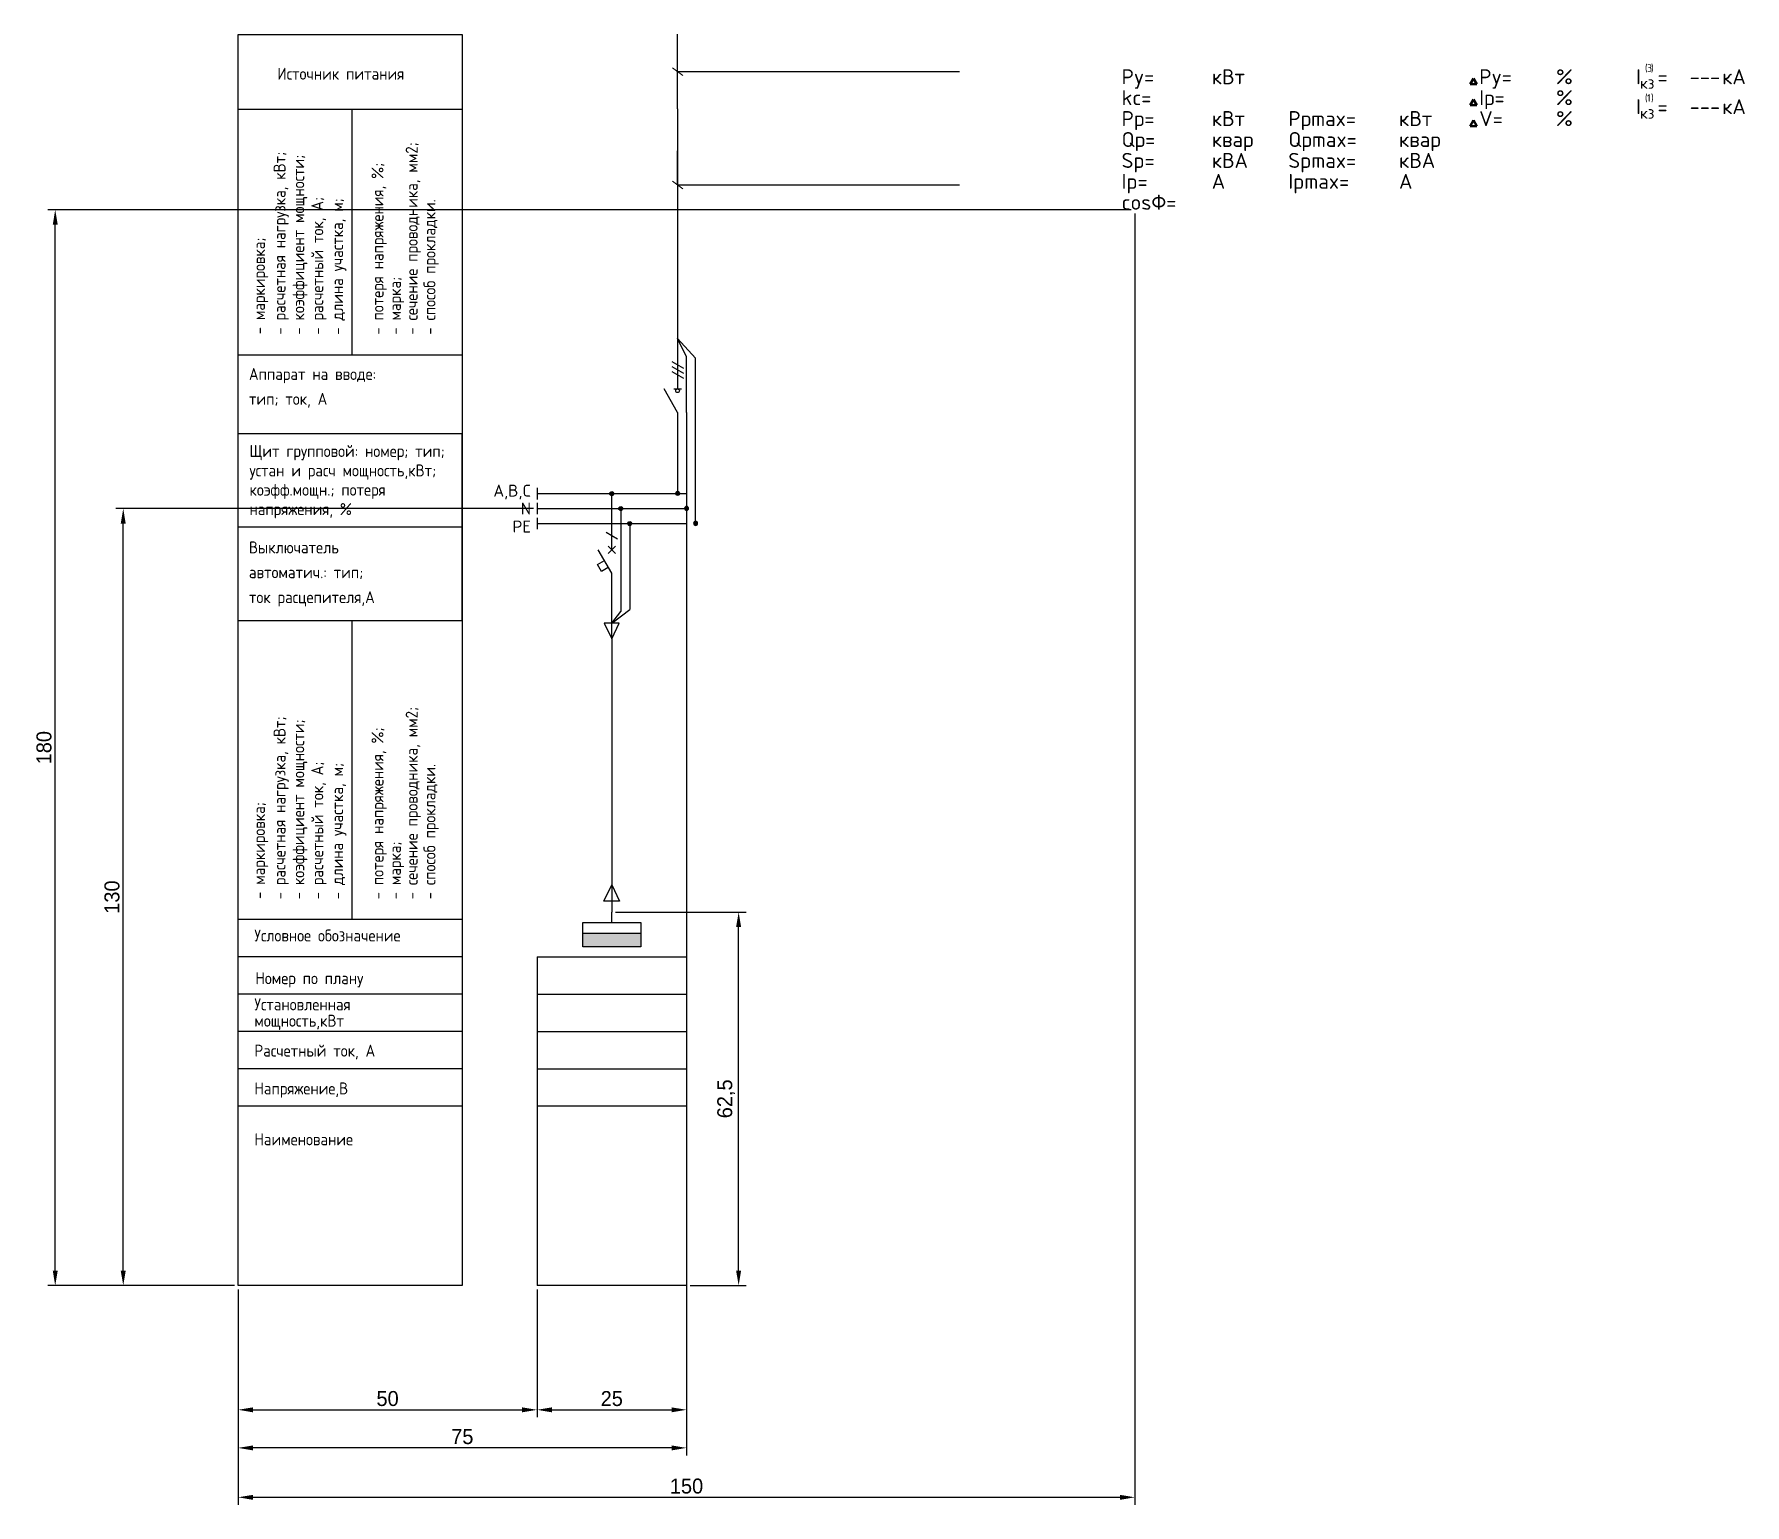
# Model space of a CAD drawing. Header units: millimetres. Extents: x -100 to 776, y -1250 to 875.
# Drawn here: x 490.2 to 776.3, y 628.9 to 874.9 of the extents above; entities that cross this region are included whole.
import ezdxf
from ezdxf.enums import TextEntityAlignment as Align

# ---------------------------------------------------------------- set-up
doc = ezdxf.new("R2010")
doc.units = ezdxf.units.MM
for name, color, linetype in [('Автомат защитный', 7, 'Continuous'), ('Принципиальная схема КТП -для ОДНОЛИНЕЙКИ', 7, 'Continuous'), ('ПРОВОДНИКИ', 7, 'Continuous'), ('ТЕРМОРЕЛЕ', 7, 'Continuous')]:
    doc.layers.add(name, color=color, linetype=linetype)
doc.layers.add('ЭС АВ', color=7, linetype='Continuous', lineweight=18)
doc.layers.add('ЭС рамка', color=7, linetype='Continuous', lineweight=18)
doc.styles.add('GOST A', font='isocpeur.ttf', dxfattribs={"width": 0.9})
doc.dimstyles.new('ISO-25', dxfattribs={"dimtxt": 2.5, "dimasz": 2.5, "dimexe": 1.25, "dimexo": 0.625, "dimtad": 1, "dimtxsty": 'Standard', "dimcen": 2.5, "dimadec": 0, "dimazin": 0, "dimtfac": 1, "dimtmove": 0, "dimatfit": 3, "dimfxl": 1, "dimarcsym": 0})

msp = doc.modelspace()

# ---------------------------------------------------------------- blocks, each defined once
blk = doc.blocks.new('*U18')
h = blk.add_hatch(color=256)
h.dxf.hatch_style = 1
edge = h.paths.add_edge_path()
edge.add_ellipse((12.5, 132.5), major_axis=(0, 0.333), ratio=1, start_angle=0, end_angle=360)
h = blk.add_hatch(color=256)
h.dxf.hatch_style = 1
edge = h.paths.add_edge_path()
edge.add_ellipse((14, 130), major_axis=(0, 0.333), ratio=1, start_angle=0, end_angle=360)
h = blk.add_hatch(color=256)
h.dxf.hatch_style = 1
edge = h.paths.add_edge_path()
edge.add_ellipse((15.5, 127.5), major_axis=(0, 0.333), ratio=1, start_angle=0, end_angle=360)
at = {"lineweight": 30}
for p, q in [((14, 129.67), (14, 123.11)), ((15.5, 127.17), (15.5, 113.13)), ((14, 123.11), (14, 112.8)), ((0, 55), (25, 55)), ((0, 55), (0, 0)), ((25, 55), (25, 0)), ((0, 48.75), (25, 48.75)), ((0, 42.5), (25, 42.5)), ((0, 36.25), (25, 36.25))]:
    blk.add_line(p, q, dxfattribs=at)
at = {"layer": 'Автомат защитный', "lineweight": 30}
for p, q in [((12.5, 123.11), (12.5, 132.17)), ((11.54, 126.04), (13.46, 124.93)), ((12.5, 119.17), (10.22, 123.11)), ((10.1, 120.66), (11.26, 121.32)), ((10.77, 119.5), (10.1, 120.66)), ((11.92, 120.17), (10.77, 119.5)), ((12.5, 108.54), (12.5, 119.17))]:
    blk.add_line(p, q, dxfattribs=at)
blk.add_ellipse((12.5, 132.5), major_axis=(0, 0.333), ratio=1, start_param=-1.570796, end_param=4.712389, dxfattribs=at)
at = {"layer": 'Принципиальная схема КТП -для ОДНОЛИНЕЙКИ', "lineweight": 30}
for p, q in [((12.5, 108.54), (12.5, 99.73)), ((11.19, 64.32), (12.5, 67.06)), ((12.5, 67.06), (13.81, 64.32)), ((13.81, 64.32), (11.19, 64.32)), ((12.5, 64.32), (12.5, 62.5))]:
    blk.add_line(p, q, dxfattribs=at)
at = {"layer": 'ПРОВОДНИКИ', "lineweight": 30}
for p, q in [((12.5, 110.81), (15.5, 113.13)), ((12.5, 110.81), (14, 112.8)), ((13.75, 110.81), (11.25, 110.81)), ((11.25, 110.81), (12.5, 108.2)), ((12.5, 108.2), (13.75, 110.81)), ((11.19, 64.31), (12.5, 67.06)), ((12.5, 67.06), (13.81, 64.31)), ((13.81, 64.31), (11.19, 64.31))]:
    blk.add_line(p, q, dxfattribs=at)
at = {"layer": 'ПРОВОДНИКИ', "lineweight": 30, "ltscale": 100}
blk.add_line((12.5, 99.73), (12.5, 64.32), dxfattribs=at)
at = {"layer": 'ПРОВОДНИКИ', "color": 7, "linetype": 'Continuous', "lineweight": 30}
for centre in [(14, 130), (15.5, 127.5), (15.5, 127.5)]:
    blk.add_ellipse(centre, major_axis=(0, 0.333), ratio=1, start_param=-1.570796, end_param=4.712389, dxfattribs=at)
at = {"layer": 'ЭС АВ', "color": 7, "lineweight": 30}
for q in [(11.88, 123.74), (11.88, 122.49), (13.12, 123.74), (13.12, 122.49)]:
    blk.add_line((12.5, 123.11), q, dxfattribs=at)
at = {"layer": 'ЭС рамка', "color": 7, "linetype": 'Continuous', "lineweight": 30}
for p, q in [((0, 132.5), (12.17, 132.5)), ((12.83, 132.5), (25, 132.5))]:
    blk.add_line(p, q, dxfattribs=at)
at = {"layer": 'ЭС рамка', "color": 5, "linetype": 'Continuous', "lineweight": 30}
for p, q in [((0, 130), (13.67, 130)), ((14.33, 130), (25, 130))]:
    blk.add_line(p, q, dxfattribs=at)
at = {"layer": 'ЭС рамка', "color": 94, "linetype": 'Continuous', "lineweight": 30}
for p, q in [((0, 127.5), (15.17, 127.5)), ((15.83, 127.5), (25, 127.5))]:
    blk.add_line(p, q, dxfattribs=at)
at = {"layer": 'ЭС рамка', "lineweight": 30}
for p, q in [((25, 30), (0, 30)), ((25, 0), (0, 0))]:
    blk.add_line(p, q, dxfattribs=at)
at = {"style": 'GOST A'}
for tag, p in [('LABEL', (12.5, 51.88)), ('INSTALLEDPOWER', (12.5, 45.63)), ('CURRENT', (12.5, 39.37)), ('VOLTAGE', (12.5, 33.13))]:
    blk.add_attdef(tag, text='', height=2, dxfattribs=at).set_placement(p, align=Align.MIDDLE_CENTER)
blk.add_attdef('TEXT', text='', height=2, rotation=90, dxfattribs=at).set_placement((12.5, 15), align=Align.MIDDLE_CENTER)
at = {"layer": 'Автомат защитный', "style": 'GOST A'}
blk.add_attdef('PHASE', text='', height=2, dxfattribs=at).set_placement((14, 134.59), align=Align.MIDDLE_CENTER)
for tag, height, p in [('NUMBER', 3, (8.49, 122.99)), ('SWITCHTYPE', 2, (8.49, 119.5)), ('SWITCHRELEASE', 2, (8.49, 116.5)), ('SWITCHNOMINALCURRENT', 2, (8.49, 113.5)), ('SWITCHRELEASECURRENT', 2, (8.49, 110.5)), ('RCDTYPE', 2, (8.49, 107.5)), ('RCDSETPOINT', 2, (8.49, 104.5))]:
    blk.add_attdef(tag, text='', height=height, dxfattribs=at).set_placement(p, align=Align.MIDDLE_RIGHT)
blk.add_attdef('LINE_A', text='', height=2, rotation=90, dxfattribs=at).set_placement((10.19, 68.43), align=Align.MIDDLE_LEFT)
blk.add_attdef('LINE_B', text='', height=2, rotation=90, dxfattribs=at).set_placement((13.85, 68.43), align=Align.TOP_LEFT)
blk = doc.blocks.new('Table1')
at = {"lineweight": 30}
for p, q in [((37.5, 142.5), (0, 142.5)), ((37.5, 130), (37.5, 142.5)), ((37.5, 111.25), (37.5, 130)), ((37.5, 126.88), (0, 126.88)), ((0, 111.25), (0, 125.61)), ((0, 61.25), (0, 111.25)), ((0, 111.25), (37.5, 111.25)), ((37.5, 61.25), (0, 61.25)), ((37.5, 55), (0, 55)), ((37.5, 48.75), (0, 48.75)), ((37.5, 42.5), (0, 42.5)), ((37.5, 36.25), (0, 36.25)), ((37.5, 30), (0, 30))]:
    blk.add_line(p, q, dxfattribs=at)
at = {"layer": 'ЭС рамка', "lineweight": 30}
for p, q in [((0, 0), (0, 209.34)), ((0, 209.34), (37.5, 209.34)), ((37.5, 209.34), (37.5, 0)), ((0, 196.84), (37.5, 196.84)), ((19.09, 155.72), (19.09, 196.84)), ((0, 155.72), (37.5, 155.72)), ((19.09, 61.25), (19.09, 111.25)), ((37.5, 0), (0, 0))]:
    blk.add_line(p, q, dxfattribs=at)
at = {"layer": 'ЭС рамка', "style": 'GOST A', "width": 0.9}
for s, p in [('Источник питания', (6.55, 201.76)), ('Аппарат на вводе:', (1.81, 151.52)), ('тип; ток, А', (1.81, 147.36)), ('Щит групповой: номер; тип; ', (1.9, 138.63)), ('устан и расч мощность,кВт; ', (1.9, 135.39)), ('коэфф.мощн.; потеря ', (1.9, 132.16)), ('напряжения, %', (1.9, 128.92)), ('Выключатель', (1.81, 122.51)), ('автоматич.: тип;', (1.81, 118.35)), ('ток расцепителя,А', (1.81, 114.18)), ('Условное обозначение', (2.72, 57.58)), ('Номер по плану', (2.88, 50.43)), ('Установленная', (2.72, 46.05)), ('мощность,кВт', (2.72, 43.32)), ('Расчетный ток, А', (2.72, 38.31)), ('Напряжение,В', (2.72, 31.99)), ('Наименование', (2.72, 23.47))]:
    blk.add_text(s, height=2, dxfattribs=at).set_placement(p)
for s, p in [(' - расчетная нагрузка, кВт;', (7.93, 157.95)), (' - коэффициент мощности;', (11.07, 157.95)), (' - сечение проводника, мм2;', (30.03, 157.95)), (' - потеря напряжения, %%%;', (24.32, 157.95)), (' - расчетный ток, А;', (14.25, 157.95)), (' - длина участка, м;', (17.57, 157.95)), (' - способ прокладки.', (33.01, 157.95)), ('   - маркировка;', (4.5, 155.72)), (' - марка;', (27.23, 157.95)), (' - расчетная нагрузка, кВт;', (7.93, 63.48)), (' - коэффициент мощности;', (11.07, 63.48)), (' - сечение проводника, мм2;', (30.03, 63.48)), (' - потеря напряжения, %%%;', (24.32, 63.48)), (' - расчетный ток, А;', (14.25, 63.48)), (' - длина участка, м;', (17.57, 63.48)), (' - способ прокладки.', (33.01, 63.48)), ('   - маркировка;', (4.5, 61.25)), (' - марка;', (27.23, 63.48))]:
    blk.add_text(s, height=2, rotation=90, dxfattribs=at).set_placement(p)
blk = doc.blocks.new('*U19')
h = blk.add_hatch(color=256)
h.dxf.hatch_style = 1
edge = h.paths.add_edge_path()
edge.add_ellipse((-1.49, 2.53), major_axis=(0, 0.333), ratio=1, start_angle=0, end_angle=360)
h = blk.add_hatch(color=256)
h.dxf.hatch_style = 1
edge = h.paths.add_edge_path()
edge.add_ellipse((0.01, 0.03), major_axis=(0, 0.333), ratio=1, start_angle=0, end_angle=360, ccw=False)
h = blk.add_hatch(color=256)
h.dxf.hatch_style = 1
edge = h.paths.add_edge_path()
edge.add_ellipse((1.52, -2.47), major_axis=(0, 0.333), ratio=1, start_angle=0, end_angle=360, ccw=False)
at = {"lineweight": 30}
for p, q in [((-1.49, 66.87), (-1.49, 79.37)), ((-1.49, 66.87), (-1.49, 28.43)), ((0.01, 20.02), (0.01, 25.4)), ((-2.11, 20.02), (-0.86, 20.02)), ((0.01, 16.08), (0.01, 20.02)), ((0.01, 16.08), (0.01, 0.36))]:
    blk.add_line(p, q, dxfattribs=at)
for p, q in [((-1.49, 73.12), (45.66, 73.12)), ((-1.49, 54.15), (-1.49, 59.87)), ((-1.49, 54.15), (45.66, 54.15))]:
    blk.add_line(p, q)
blk.add_circle((-1.49, 19.72), 0.312, dxfattribs=at)
at = {"layer": 'Автомат защитный', "lineweight": 30}
for p, q in [((-2.44, 24.62), (-0.53, 23.51)), ((-2.44, 23.78), (-0.53, 22.68)), ((-2.44, 22.95), (-0.53, 21.84)), ((-1.49, 16.08), (-3.76, 20.02))]:
    blk.add_line(p, q, dxfattribs=at)
at = {"layer": 'ТЕРМОРЕЛЕ', "lineweight": 30}
blk.add_line((1.51, -2.14), (1.51, 25.18), dxfattribs=at)
blk.add_ellipse((-1.49, 2.53), major_axis=(0, 0.333), ratio=1, start_param=-1.570796, end_param=4.712389, dxfattribs=at)
at = {"layer": 'ТЕРМОРЕЛЕ', "lineweight": 30, "extrusion": (0, 0, -1)}
for centre in [(0.01, 0.03), (1.52, -2.47)]:
    blk.add_ellipse(centre, major_axis=(0, 0.333), ratio=1, start_param=-1.570796, end_param=4.712389, dxfattribs=at)
at = {"layer": 'ЭС АВ', "color": 7, "linetype": 'Continuous', "lineweight": 18}
for p, q in [((-2.37, 73.76), (-0.6, 72.47)), ((-2.37, 54.79), (-0.6, 53.5))]:
    blk.add_line(p, q, dxfattribs=at)
at = {"layer": 'ЭС АВ', "color": 7, "linetype": 'Continuous', "lineweight": 30}
for p, q in [((-1.49, 28.43), (-1.49, 20.02)), ((0.01, 25.4), (-1.49, 28.43)), ((-1.49, 28.43), (1.51, 25.18)), ((-1.49, 20.66), (-1.49, 20.04)), ((-1.49, 16.08), (-1.49, 2.86))]:
    blk.add_line(p, q, dxfattribs=at)
at = {"style": 'GOST A'}
for tag, p in [('LINE_C', (2.08, 76.2)), ('LINE_A', (1.92, 56.7)), ('LINE_B', (1.92, 51.84))]:
    blk.add_attdef(tag, text='', height=2.5, dxfattribs=at).set_placement(p, align=Align.MIDDLE_LEFT)
at = {"layer": 'Автомат защитный', "style": 'GOST A'}
for tag, height, p in [('PHASE', 2, (-5.64, 29.33)), ('NUMBER', 3, (-5.64, 24.25)), ('SWITCHNOMINALCURRENT', 2, (-5.64, 14.37))]:
    blk.add_attdef(tag, text='', height=height, dxfattribs=at).set_placement(p, align=Align.MIDDLE_RIGHT)
blk = doc.blocks.new('*D3')
at = {"color": 0, "lineweight": -2, "transparency": 16777216}
for p, q in [((524.27, 664.92), (524.27, 643.52)), ((574.27, 664.92), (574.27, 643.52)), ((526.77, 644.77), (571.77, 644.77))]:
    blk.add_line(p, q, dxfattribs=at)
at = {"color": 0, "transparency": 16777216}
for points in [[(526.77, 645.18), (526.77, 644.35), (524.27, 644.77)], [(571.77, 645.18), (571.77, 644.35), (574.27, 644.77)]]:
    blk.add_solid(points, dxfattribs=at)
at = {"layer": 'Defpoints', "color": 0, "transparency": 16777216}
for p in [(524.27, 665.55), (574.27, 665.55), (574.27, 644.77)]:
    blk.add_point(p, dxfattribs=at)
at = {"color": 0, "transparency": 16777216, "insert": (549.27, 646.64), "char_height": 2.5, "attachment_point": 5}
blk.add_mtext('50', dxfattribs=at)
blk = doc.blocks.new('*D4')
at = {"color": 0, "lineweight": -2, "transparency": 16777216}
for p, q in [((573.65, 795.55), (503.81, 795.55)), ((505.06, 668.05), (505.06, 793.05)), ((523.65, 665.55), (503.81, 665.55))]:
    blk.add_line(p, q, dxfattribs=at)
at = {"color": 0, "transparency": 16777216}
for points in [[(504.64, 793.05), (505.47, 793.05), (505.06, 795.55)], [(504.64, 668.05), (505.47, 668.05), (505.06, 665.55)]]:
    blk.add_solid(points, dxfattribs=at)
at = {"layer": 'Defpoints', "color": 0, "transparency": 16777216}
for p in [(505.06, 795.55), (574.27, 795.55), (524.27, 665.55)]:
    blk.add_point(p, dxfattribs=at)
at = {"color": 0, "transparency": 16777216, "insert": (503.18, 730.55), "char_height": 2.5, "attachment_point": 5, "rotation": 90}
blk.add_mtext('130', dxfattribs=at)
blk = doc.blocks.new('Start')
at = {"layer": 'ЭС рамка', "color": 7, "linetype": 'Continuous', "lineweight": 30}
blk.add_line((0, 3.46), (0, 1.54), dxfattribs=at)
at = {"layer": 'ЭС рамка', "color": 5, "linetype": 'Continuous', "lineweight": 30}
blk.add_line((0, 0.96), (0, -0.96), dxfattribs=at)
at = {"layer": 'ЭС рамка', "color": 94, "linetype": 'Continuous', "lineweight": 30, "ltscale": 50}
blk.add_line((0, -1.54), (0, -3.46), dxfattribs=at)
at = {"style": 'GOST A'}
blk.add_attdef('PHASE', text='', height=2, dxfattribs=at).set_placement((-1, 3), align=Align.MIDDLE_RIGHT)
at = {"layer": 'ЭС рамка', "color": 7, "linetype": 'Continuous', "lineweight": 18, "style": 'GOST A'}
blk.add_text('N', height=2, dxfattribs=at).set_placement((-1, 0), align=Align.MIDDLE_RIGHT)
at = {"layer": 'ЭС рамка', "color": 7, "linetype": 'Continuous', "lineweight": 18, "ltscale": 50, "style": 'GOST A'}
blk.add_text('РЕ', height=2, dxfattribs=at).set_placement((-1, -3), align=Align.MIDDLE_RIGHT)
blk = doc.blocks.new('*D6')
at = {"color": 0, "lineweight": -2, "transparency": 16777216}
for p, q in [((574.27, 664.92), (574.27, 643.52)), ((599.27, 664.92), (599.27, 643.52)), ((576.77, 644.77), (596.77, 644.77))]:
    blk.add_line(p, q, dxfattribs=at)
at = {"color": 0, "transparency": 16777216}
for points in [[(576.77, 645.18), (576.77, 644.35), (574.27, 644.77)], [(596.77, 645.18), (596.77, 644.35), (599.27, 644.77)]]:
    blk.add_solid(points, dxfattribs=at)
at = {"layer": 'Defpoints', "color": 0, "transparency": 16777216}
for p in [(574.27, 665.55), (599.27, 665.55), (599.27, 644.77)]:
    blk.add_point(p, dxfattribs=at)
at = {"color": 0, "transparency": 16777216, "insert": (586.77, 646.64), "char_height": 2.5, "attachment_point": 5}
blk.add_mtext('25', dxfattribs=at)
blk = doc.blocks.new('Stop')
at = {"layer": 'ЭС рамка', "color": 7, "linetype": 'Continuous', "lineweight": 30}
blk.add_line((0, 3.46), (0, 1.54), dxfattribs=at)
at = {"layer": 'ЭС рамка', "color": 5, "linetype": 'Continuous', "lineweight": 30}
blk.add_line((0, 0.96), (0, -0.96), dxfattribs=at)
at = {"layer": 'ЭС рамка', "color": 94, "linetype": 'Continuous', "lineweight": 30, "ltscale": 50}
blk.add_line((0, -1.54), (0, -3.46), dxfattribs=at)
blk = doc.blocks.new('*D8')
at = {"color": 0, "lineweight": -2, "transparency": 16777216}
for p, q in [((599.27, 794.92), (599.27, 637.15)), ((524.27, 664.92), (524.27, 637.15)), ((596.77, 638.4), (526.77, 638.4))]:
    blk.add_line(p, q, dxfattribs=at)
at = {"color": 0, "transparency": 16777216}
for points in [[(526.77, 638.81), (526.77, 637.98), (524.27, 638.4)], [(596.77, 638.81), (596.77, 637.98), (599.27, 638.4)]]:
    blk.add_solid(points, dxfattribs=at)
at = {"layer": 'Defpoints', "color": 0, "transparency": 16777216}
for p in [(599.27, 795.55), (524.27, 665.55), (524.27, 638.4)]:
    blk.add_point(p, dxfattribs=at)
at = {"color": 0, "transparency": 16777216, "insert": (561.77, 640.27), "char_height": 2.5, "attachment_point": 5}
blk.add_mtext('75', dxfattribs=at)
blk = doc.blocks.new('DBData')
at = {"lineweight": 50}
for p, q in [((56.09, 21), (56.65, 21.97)), ((56.09, 21), (57.21, 21)), ((57.21, 21), (56.65, 21.97)), ((56.09, 17.5), (56.65, 18.47)), ((56.09, 17.5), (57.21, 17.5)), ((57.21, 17.5), (56.65, 18.47)), ((56.09, 14), (56.65, 14.97)), ((57.21, 14), (56.65, 14.97)), ((56.09, 14), (57.21, 14))]:
    blk.add_line(p, q, dxfattribs=at)
at = {"style": 'GOST A'}
for s, height, p in [('Py=', 2.5, (-2.23, 21)), ('кВт', 2.5, (12.85, 21)), ('Py=', 2.5, (57.59, 21)), ('%%%', 2.5, (70.44, 21)), ('I', 2.5, (83.82, 21)), ('(', 1.25, (85.3, 23.08)), ('3', 1.25, (85.64, 23.08)), (')', 1.25, (86.31, 23.08)), ('кА', 2.5, (98.22, 21)), ('кз', 1.875, (84.49, 20.23)), ('=', 2.5, (87.41, 21)), ('kc=', 2.5, (-2.23, 17.5)), ('Iр=', 2.5, (57.59, 17.5)), ('%%%', 2.5, (70.44, 17.5)), ('I', 2.5, (83.82, 16)), ('(', 1.25, (85.3, 18.08)), ('1', 1.25, (85.64, 18.09)), (')', 1.25, (86.31, 18.08)), ('=', 2.5, (87.41, 16)), ('кА', 2.5, (98.22, 16)), ('Pр=', 2.5, (-2.23, 14)), ('кВт', 2.5, (12.85, 14)), ('Pрmax=', 2.5, (25.66, 14)), ('кВт', 2.5, (44.17, 14)), ('V=', 2.5, (57.59, 14)), ('%%%', 2.5, (70.44, 14)), ('кз', 1.875, (84.49, 15.23)), ('Qр=', 2.5, (-2.23, 10.5)), ('квар', 2.5, (12.85, 10.5)), ('Qрmax=', 2.5, (25.66, 10.5)), ('квар', 2.5, (44.17, 10.5)), ('Sp=', 2.5, (-2.23, 7)), ('кВА', 2.5, (12.85, 7)), ('Spmax=', 2.5, (25.66, 7)), ('кВА', 2.5, (44.17, 7)), ('Ip=', 2.5, (-2.23, 3.5)), ('А', 2.5, (12.85, 3.5)), ('Ipmax=', 2.5, (25.66, 3.5)), ('А', 2.5, (44.17, 3.5)), ('cosФ=', 2.5, (-2.23, 0))]:
    blk.add_text(s, height=height, dxfattribs=at).set_placement(p)
at = {"style": 'GOST A', "width": 0.9}
blk.add_attdef('DBNAME', (-2.32, 25.93), '', height=3.5, dxfattribs=at)
at = {"style": 'GOST A'}
for tag, p in [('INSTALLEDACTIVEPOWER', (11.85, 21)), ('DPY', (69.44, 21)), ('CURRENT3', (97.89, 21)), ('MAXFACTOR', (11.85, 17.5)), ('DIR', (69.44, 17.5)), ('CURRENT1', (97.89, 16)), ('RATEDACTIVEPOWER', (11.85, 14)), ('VOLTAGE', (69.44, 14)), ('RATEDREACTIVEPOWER', (11.85, 10.5)), ('RATEDFULLPOWER', (11.85, 7)), ('RATEDCURRENT', (11.85, 3.5))]:
    blk.add_attdef(tag, text='', height=2.5, dxfattribs=at).set_placement(p, align=Align.RIGHT)
at = {"lineweight": 0, "style": 'GOST A', "width": 0.9}
for tag, p in [('RATEDACTIVEPOWERMAX', (43.18, 14)), ('RATEDREACTIVEPOWERMAX', (43.18, 10.5)), ('RATEDFULLPOWERMAX', (43.18, 7)), ('RATEDCURRENTMAX', (43.18, 3.49))]:
    blk.add_attdef(tag, text='', height=2.5, dxfattribs=at).set_placement(p, align=Align.RIGHT)
at = {"style": 'GOST A'}
blk.add_attdef('POWERFACTOR', (7.4, 0), '', height=2.5, dxfattribs=at)
blk = doc.blocks.new('*D10')
at = {"color": 0, "lineweight": -2, "transparency": 16777216}
for p, q in [((673.65, 845.55), (492.43, 845.55)), ((493.68, 668.05), (493.68, 843.05)), ((523.65, 665.55), (492.43, 665.55))]:
    blk.add_line(p, q, dxfattribs=at)
at = {"color": 0, "transparency": 16777216}
for points in [[(493.27, 843.05), (494.1, 843.05), (493.68, 845.55)], [(493.27, 668.05), (494.1, 668.05), (493.68, 665.55)]]:
    blk.add_solid(points, dxfattribs=at)
at = {"layer": 'Defpoints', "color": 0, "transparency": 16777216}
for p in [(493.68, 845.55), (674.27, 845.55), (524.27, 665.55)]:
    blk.add_point(p, dxfattribs=at)
at = {"color": 0, "transparency": 16777216, "insert": (491.81, 755.55), "char_height": 2.5, "attachment_point": 5, "rotation": 90}
blk.add_mtext('180', dxfattribs=at)
blk = doc.blocks.new('*D11')
at = {"color": 0, "lineweight": -2, "transparency": 16777216}
for p, q in [((674.27, 844.92), (674.27, 628.88)), ((524.27, 664.92), (524.27, 628.88)), ((526.77, 630.13), (671.77, 630.13))]:
    blk.add_line(p, q, dxfattribs=at)
at = {"color": 0, "transparency": 16777216}
for points in [[(526.77, 630.54), (526.77, 629.71), (524.27, 630.13)], [(671.77, 630.54), (671.77, 629.71), (674.27, 630.13)]]:
    blk.add_solid(points, dxfattribs=at)
at = {"layer": 'Defpoints', "color": 0, "transparency": 16777216}
for p in [(674.27, 845.55), (524.27, 665.55), (674.27, 630.13)]:
    blk.add_point(p, dxfattribs=at)
at = {"color": 0, "transparency": 16777216, "insert": (599.27, 632), "char_height": 2.5, "attachment_point": 5}
blk.add_mtext('150', dxfattribs=at)
blk = doc.blocks.new('*D12')
at = {"color": 0, "lineweight": -2, "transparency": 16777216}
for p, q in [((587.4, 728.05), (609.24, 728.05)), ((607.99, 668.05), (607.99, 725.55)), ((599.9, 665.55), (609.24, 665.55))]:
    blk.add_line(p, q, dxfattribs=at)
at = {"color": 0, "lineweight": 0, "transparency": 16777216}
for points in [[(607.57, 725.55), (608.4, 725.55), (607.99, 728.05)], [(607.57, 668.05), (608.4, 668.05), (607.99, 665.55)]]:
    blk.add_solid(points, dxfattribs=at)
at = {"layer": 'Defpoints', "color": 0, "lineweight": 0, "transparency": 16777216}
for p in [(586.77, 728.05), (607.99, 728.05), (599.27, 665.55)]:
    blk.add_point(p, dxfattribs=at)
at = {"color": 0, "transparency": 16777216, "insert": (605.9, 696.8), "char_height": 2.5, "attachment_point": 5, "rotation": 90}
blk.add_mtext('62,5', dxfattribs=at)
blk = doc.blocks.new('*U15')
h = blk.add_hatch(color=256)
h.dxf.hatch_style = 1
h.paths.add_polyline_path([(-4.86, -3.51), (-4.86, -5.83), (4.86, -5.83), (4.86, -3.51)])
at = {"linetype": 'ByBlock', "lineweight": 30}
blk.add_line((0, -1.75), (0, 0), dxfattribs=at)
at = {"lineweight": 30}
blk.add_line((-4.86, -3.51), (4.86, -3.51), dxfattribs=at)
at = {"linetype": 'ByBlock', "lineweight": 30}
blk.add_lwpolyline([(-4.86, -1.75), (4.86, -1.75), (4.86, -5.83), (-4.86, -5.83)], close=True, dxfattribs=at)

# ---------------------------------------------------------------- dimensions: what is measured, and where the dimension line sits
at = {"color": 3}
for base, p2, picture, middle in [((493.682, 845.55), (674.271, 845.55), '*D10', (491.807, 755.55)), ((505.056, 795.55), (574.271, 795.55), '*D4', (503.181, 730.55))]:
    dim = msp.add_linear_dim(base=base, p1=(524.271, 665.55), p2=p2, angle=90, dimstyle='ISO-25', dxfattribs=at)
    dim.commit()
    dim.dimension.update_dxf_attribs({"geometry": picture, "text_midpoint": middle})
for base, p1, p2, picture, middle in [((674.271, 630.128), (524.271, 665.55), (674.271, 845.55), '*D11', (599.271, 632.003)), ((524.271, 638.398), (599.271, 795.55), (524.271, 665.55), '*D8', (561.771, 640.273)), ((574.271, 644.768), (524.271, 665.55), (574.271, 665.55), '*D3', (549.271, 646.643)), ((599.271, 644.768), (574.271, 665.55), (599.271, 665.55), '*D6', (586.771, 646.643))]:
    dim = msp.add_linear_dim(base=base, p1=p1, p2=p2, dimstyle='ISO-25', dxfattribs=at)
    dim.commit()
    dim.dimension.update_dxf_attribs({"geometry": picture, "text_midpoint": middle})
dim = msp.add_linear_dim(base=(607.987, 728.05), p1=(599.271, 665.55), p2=(586.771, 728.05), angle=90, dimstyle='ISO-25', override={"dimfxl": 100, "dimarcsym": 1}, dxfattribs=at)
dim.commit()
dim.dimension.update_dxf_attribs({"geometry": '*D12', "text_midpoint": (605.904, 696.8)})

# ---------------------------------------------------------------- linework, layer by layer
msp.add_line((524.271, 665.55), (524.271, 845.55))

# ---------------------------------------------------------------- block references
for name, p in [('Table1', (524.271, 665.55)), ('Table1', (524.271, 665.55)), ('*U19', (599.271, 795.55)), ('*U18', (574.271, 665.55)), ('Stop', (599.271, 795.55)), ('*U15', (586.771, 728.05))]:
    msp.add_blockref(name, p)
for name, p, values in [('DBData', (674.271, 845.55), {'CURRENT1': '---', 'CURRENT3': '---'}), ('Start', (574.271, 795.55), {'PHASE': 'A,B,C'})]:
    msp.add_blockref(name, p).add_auto_attribs(values)

msp.set_redraw_order([(e.dxf.handle, doc.entitydb.next_handle()) for e in msp.query("TEXT MTEXT ATTDEF DIMENSION ARC_DIMENSION")])  # texts and dimensions are drawn at this point

doc.saveas('drawing.dxf')
